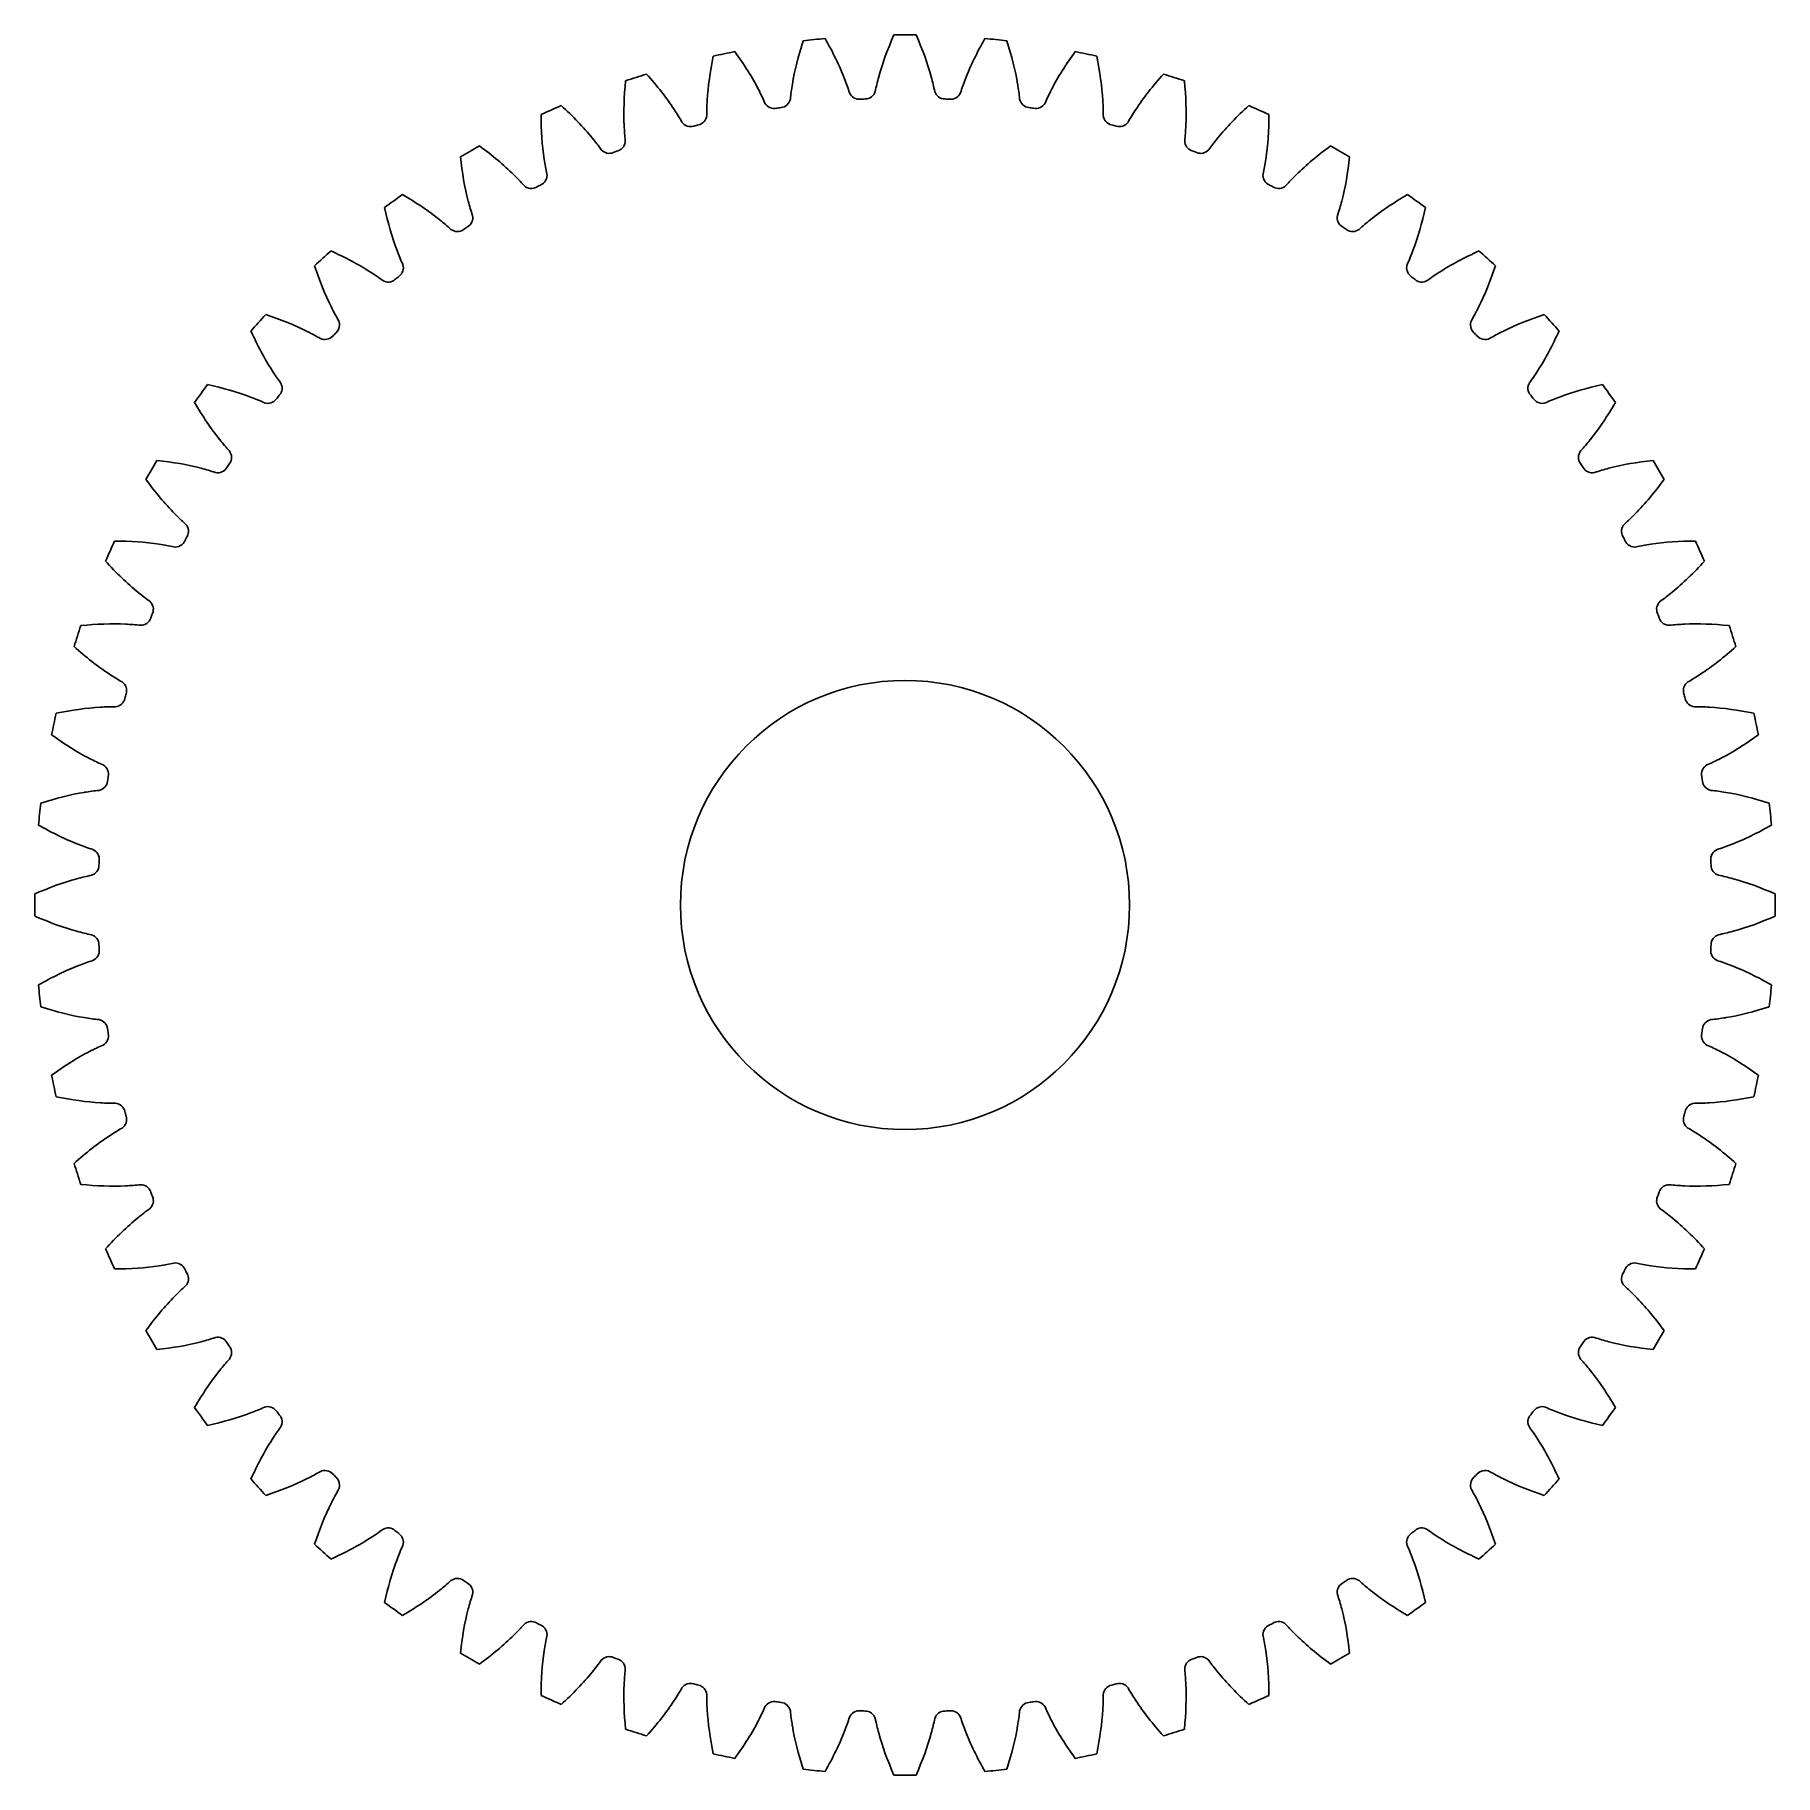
# Model space of a CAD drawing. Header units: millimetres. Extents: x -31 to 31, y -31 to 31.
import ezdxf

# ---------------------------------------------------------------- set-up
doc = ezdxf.new("R2010")
doc.units = ezdxf.units.MM
doc.layers.get('0').update_dxf_attribs({"linetype": 'CONTINUOUS'})

msp = doc.modelspace()

# ---------------------------------------------------------------- linework, layer by layer
msp.add_circle((0, 0), 8)
for centre, radius, start, end in [((0, 0), 31, 89.2741, 90.7259), ((0, 0), 31, 89.2741, 90.7259), ((0, 0), 31, 101.2741, 102.7259), ((0, 0), 31, 101.2741, 102.7259), ((0, 0), 31, 95.2741, 96.7259), ((0, 0), 31, 95.2741, 96.7259), ((0, 0), 31, 83.2741, 84.7259), ((0, 0), 31, 83.2741, 84.7259), ((0, 0), 31, 77.2741, 78.7259), ((0, 0), 31, 77.2741, 78.7259), ((0, 0), 31, 107.2741, 108.7259), ((0, 0), 31, 107.2741, 108.7259), ((0, 0), 31, 71.2741, 72.7259), ((0, 0), 31, 71.2741, 72.7259), ((-4.66, 28.749), 0.375, 208.93821, 282.29596), ((-4.66, 28.749), 0.375, 208.93821, 282.29596), ((-4.452, 28.782), 0.375, 275.70407, 349.06329), ((-4.452, 28.782), 0.375, 275.70407, 349.06329), ((-1.63, 29.079), 0.375, 202.93821, 276.29596), ((-1.63, 29.079), 0.375, 202.93821, 276.29596), ((0, 0), 28.75, 92.83224, 93.16776), ((0, 0), 28.75, 92.83224, 93.16776), ((-1.419, 29.09), 0.375, 269.70407, 343.06329), ((-1.419, 29.09), 0.375, 269.70407, 343.06329), ((1.419, 29.09), 0.375, 196.93821, 270.29596), ((1.419, 29.09), 0.375, 196.93821, 270.29596), ((0, 0), 28.75, 86.83224, 87.16776), ((0, 0), 28.75, 86.83224, 87.16776), ((1.63, 29.079), 0.375, 263.70407, 337.06329), ((1.63, 29.079), 0.375, 263.70407, 337.06329), ((4.452, 28.782), 0.375, 190.93821, 264.29596), ((4.452, 28.782), 0.375, 190.93821, 264.29596), ((4.66, 28.749), 0.375, 257.70407, 331.06329), ((4.66, 28.749), 0.375, 257.70407, 331.06329), ((0, 0), 31, 113.2741, 114.7259), ((0, 0), 31, 113.2741, 114.7259), ((-7.436, 28.159), 0.375, 281.70407, 355.06329), ((-7.436, 28.159), 0.375, 281.70407, 355.06329), ((0, 0), 28.75, 98.83224, 99.16776), ((0, 0), 28.75, 98.83224, 99.16776), ((0, 0), 28.75, 80.83224, 81.16776), ((0, 0), 28.75, 80.83224, 81.16776), ((7.436, 28.159), 0.375, 184.93821, 258.29596), ((7.436, 28.159), 0.375, 184.93821, 258.29596), ((0, 0), 31, 65.2741, 66.7259), ((0, 0), 31, 65.2741, 66.7259), ((-7.64, 28.105), 0.375, 214.93821, 288.29596), ((-7.64, 28.105), 0.375, 214.93821, 288.29596), ((0, 0), 28.75, 104.83224, 105.16776), ((0, 0), 28.75, 104.83224, 105.16776), ((0, 0), 28.75, 74.83224, 75.16776), ((0, 0), 28.75, 74.83224, 75.16776), ((7.64, 28.105), 0.375, 251.70407, 325.06329), ((7.64, 28.105), 0.375, 251.70407, 325.06329), ((0, 0), 31, 119.2741, 120.7259), ((0, 0), 31, 119.2741, 120.7259), ((-10.536, 27.152), 0.375, 220.93821, 294.29596), ((-10.536, 27.152), 0.375, 220.93821, 294.29596), ((0, 0), 28.75, 110.83224, 111.16776), ((0, 0), 28.75, 110.83224, 111.16776), ((-10.338, 27.228), 0.375, -72.29593, 1.06329), ((-10.338, 27.228), 0.375, -72.29593, 1.06329), ((10.338, 27.228), 0.375, 178.93821, 252.29596), ((10.338, 27.228), 0.375, 178.93821, 252.29596), ((0, 0), 28.75, 68.83224, 69.16776), ((0, 0), 28.75, 68.83224, 69.16776), ((10.536, 27.152), 0.375, 245.70407, 319.06329), ((10.536, 27.152), 0.375, 245.70407, 319.06329), ((0, 0), 31, 59.2741, 60.7259), ((0, 0), 31, 59.2741, 60.7259), ((-13.128, 25.998), 0.375, -66.29593, 7.06329), ((-13.128, 25.998), 0.375, -66.29593, 7.06329), ((13.128, 25.998), 0.375, 172.93821, 246.29596), ((13.128, 25.998), 0.375, 172.93821, 246.29596), ((-13.316, 25.902), 0.375, 226.93821, 300.29596), ((-13.316, 25.902), 0.375, 226.93821, 300.29596), ((0, 0), 28.75, 116.83224, 117.16776), ((0, 0), 28.75, 116.83224, 117.16776), ((0, 0), 28.75, 62.83224, 63.16776), ((0, 0), 28.75, 62.83224, 63.16776), ((13.316, 25.902), 0.375, 239.70407, 313.06329), ((13.316, 25.902), 0.375, 239.70407, 313.06329), ((0, 0), 31, 125.2741, 126.7259), ((0, 0), 31, 125.2741, 126.7259), ((0, 0), 31, 53.2741, 54.7259), ((0, 0), 31, 53.2741, 54.7259), ((-15.774, 24.483), 0.375, -60.29593, 13.06329), ((-15.774, 24.483), 0.375, -60.29593, 13.06329), ((15.774, 24.483), 0.375, 166.93821, 240.29596), ((15.774, 24.483), 0.375, 166.93821, 240.29596), ((-15.951, 24.368), 0.375, 232.93821, 306.29596), ((-15.951, 24.368), 0.375, 232.93821, 306.29596), ((0, 0), 28.75, 122.83224, 123.16776), ((0, 0), 28.75, 122.83224, 123.16776), ((0, 0), 28.75, 56.83224, 57.16776), ((0, 0), 28.75, 56.83224, 57.16776), ((15.951, 24.368), 0.375, 233.70407, 307.06329), ((15.951, 24.368), 0.375, 233.70407, 307.06329), ((0, 0), 31, 131.2741, 132.7259), ((0, 0), 31, 131.2741, 132.7259), ((0, 0), 31, 47.2741, 48.7259), ((0, 0), 31, 47.2741, 48.7259), ((0, 0), 28.75, 128.83224, 129.16776), ((0, 0), 28.75, 128.83224, 129.16776), ((-18.246, 22.7), 0.375, -54.29593, 19.06329), ((-18.246, 22.7), 0.375, -54.29593, 19.06329), ((18.246, 22.7), 0.375, 160.93821, 234.29596), ((18.246, 22.7), 0.375, 160.93821, 234.29596), ((0, 0), 28.75, 50.83224, 51.16776), ((0, 0), 28.75, 50.83224, 51.16776), ((-18.411, 22.567), 0.375, 238.93821, 312.29596), ((-18.411, 22.567), 0.375, 238.93821, 312.29596), ((18.411, 22.567), 0.375, 227.70407, 301.06329), ((18.411, 22.567), 0.375, 227.70407, 301.06329), ((0, 0), 31, 137.2741, 138.7259), ((0, 0), 31, 137.2741, 138.7259), ((-20.519, 20.669), 0.375, -48.29593, 25.06329), ((-20.519, 20.669), 0.375, -48.29593, 25.06329), ((20.519, 20.669), 0.375, 154.93821, 228.29596), ((20.519, 20.669), 0.375, 154.93821, 228.29596), ((0, 0), 31, 41.2741, 42.7259), ((0, 0), 31, 41.2741, 42.7259), ((-20.669, 20.519), 0.375, 244.93821, 318.29596), ((-20.669, 20.519), 0.375, 244.93821, 318.29596), ((0, 0), 28.75, 134.83224, 135.16776), ((0, 0), 28.75, 134.83224, 135.16776), ((0, 0), 28.75, 44.83224, 45.16776), ((0, 0), 28.75, 44.83224, 45.16776), ((20.669, 20.519), 0.375, 221.70407, 295.06329), ((20.669, 20.519), 0.375, 221.70407, 295.06329), ((-22.567, 18.411), 0.375, -42.29593, 31.06329), ((-22.567, 18.411), 0.375, -42.29593, 31.06329), ((22.567, 18.411), 0.375, 148.93821, 222.29596), ((22.567, 18.411), 0.375, 148.93821, 222.29596), ((0, 0), 31, 143.2741, 144.7259), ((0, 0), 31, 143.2741, 144.7259), ((-22.7, 18.246), 0.375, 250.93821, 324.29596), ((-22.7, 18.246), 0.375, 250.93821, 324.29596), ((0, 0), 28.75, 140.83224, 141.16776), ((0, 0), 28.75, 140.83224, 141.16776), ((0, 0), 28.75, 38.83224, 39.16776), ((0, 0), 28.75, 38.83224, 39.16776), ((22.7, 18.246), 0.375, 215.70407, 289.06329), ((22.7, 18.246), 0.375, 215.70407, 289.06329), ((0, 0), 31, 35.2741, 36.7259), ((0, 0), 31, 35.2741, 36.7259), ((-24.368, 15.951), 0.375, -36.29593, 37.06329), ((-24.368, 15.951), 0.375, -36.29593, 37.06329), ((24.368, 15.951), 0.375, 142.93821, 216.29596), ((24.368, 15.951), 0.375, 142.93821, 216.29596), ((0, 0), 31, 149.2741, 150.7259), ((0, 0), 31, 149.2741, 150.7259), ((-24.483, 15.774), 0.375, 256.93821, 330.29596), ((-24.483, 15.774), 0.375, 256.93821, 330.29596), ((0, 0), 28.75, 146.83224, 147.16776), ((0, 0), 28.75, 146.83224, 147.16776), ((0, 0), 28.75, 32.83224, 33.16776), ((0, 0), 28.75, 32.83224, 33.16776), ((24.483, 15.774), 0.375, 209.70407, 283.06329), ((24.483, 15.774), 0.375, 209.70407, 283.06329), ((0, 0), 31, 29.2741, 30.7259), ((0, 0), 31, 29.2741, 30.7259), ((0, 0), 28.75, 152.83224, 153.16776), ((0, 0), 28.75, 152.83224, 153.16776), ((-25.902, 13.316), 0.375, -30.29593, 43.06329), ((-25.902, 13.316), 0.375, -30.29593, 43.06329), ((25.902, 13.316), 0.375, 136.93821, 210.29596), ((25.902, 13.316), 0.375, 136.93821, 210.29596), ((0, 0), 28.75, 26.83224, 27.16776), ((0, 0), 28.75, 26.83224, 27.16776), ((0, 0), 31, 155.2741, 156.7259), ((0, 0), 31, 155.2741, 156.7259), ((-25.998, 13.128), 0.375, 262.93821, 336.29596), ((-25.998, 13.128), 0.375, 262.93821, 336.29596), ((25.998, 13.128), 0.375, 203.70407, 277.06329), ((25.998, 13.128), 0.375, 203.70407, 277.06329), ((0, 0), 31, 23.2741, 24.7259), ((0, 0), 31, 23.2741, 24.7259), ((-27.152, 10.536), 0.375, -24.29593, 49.06329), ((-27.152, 10.536), 0.375, -24.29593, 49.06329), ((27.152, 10.536), 0.375, 130.93821, 204.29596), ((27.152, 10.536), 0.375, 130.93821, 204.29596), ((0, 0), 31, 161.2741, 162.7259), ((0, 0), 31, 161.2741, 162.7259), ((-27.228, 10.338), 0.375, 268.93821, 342.29596), ((-27.228, 10.338), 0.375, 268.93821, 342.29596), ((0, 0), 28.75, 158.83224, 159.16776), ((0, 0), 28.75, 158.83224, 159.16776), ((0, 0), 28.75, 20.83224, 21.16776), ((0, 0), 28.75, 20.83224, 21.16776), ((27.228, 10.338), 0.375, 197.70407, 271.06329), ((27.228, 10.338), 0.375, 197.70407, 271.06329), ((0, 0), 31, 17.2741, 18.7259), ((0, 0), 31, 17.2741, 18.7259), ((-28.105, 7.64), 0.375, -18.29593, 55.06329), ((-28.105, 7.64), 0.375, -18.29593, 55.06329), ((0, 0), 28.75, 164.83224, 165.16776), ((0, 0), 28.75, 164.83224, 165.16776), ((28.105, 7.64), 0.375, 124.93821, 198.29596), ((28.105, 7.64), 0.375, 124.93821, 198.29596), ((0, 0), 28.75, 14.83224, 15.16776), ((0, 0), 28.75, 14.83224, 15.16776), ((0, 0), 31, 167.2741, 168.7259), ((0, 0), 31, 167.2741, 168.7259), ((-28.159, 7.436), 0.375, 274.93821, 348.29596), ((-28.159, 7.436), 0.375, 274.93821, 348.29596), ((28.159, 7.436), 0.375, 191.70407, 265.06329), ((28.159, 7.436), 0.375, 191.70407, 265.06329), ((0, 0), 31, 11.2741, 12.7259), ((0, 0), 31, 11.2741, 12.7259), ((-28.749, 4.66), 0.375, -12.29593, 61.06329), ((-28.749, 4.66), 0.375, -12.29593, 61.06329), ((28.749, 4.66), 0.375, 118.93821, 192.29596), ((28.749, 4.66), 0.375, 118.93821, 192.29596), ((-28.782, 4.452), 0.375, 280.93821, 354.29596), ((-28.782, 4.452), 0.375, 280.93821, 354.29596), ((0, 0), 28.75, 170.83224, 171.16776), ((0, 0), 28.75, 170.83224, 171.16776), ((0, 0), 28.75, 8.83224, 9.16776), ((0, 0), 28.75, 8.83224, 9.16776), ((28.782, 4.452), 0.375, 185.70407, 259.06329), ((28.782, 4.452), 0.375, 185.70407, 259.06329), ((0, 0), 31, 173.2741, 174.7259), ((0, 0), 31, 173.2741, 174.7259), ((0, 0), 31, 5.2741, 6.7259), ((0, 0), 31, 5.2741, 6.7259), ((-29.079, 1.63), 0.375, -6.29593, 67.06329), ((-29.079, 1.63), 0.375, -6.29593, 67.06329), ((29.079, 1.63), 0.375, 112.93821, 186.29596), ((29.079, 1.63), 0.375, 112.93821, 186.29596), ((-29.09, 1.419), 0.375, -73.06179, 0.29596), ((-29.09, 1.419), 0.375, -73.06179, 0.29596), ((0, 0), 28.75, 176.83224, 177.16776), ((0, 0), 28.75, 176.83224, 177.16776), ((0, 0), 28.75, 2.83224, 3.16776), ((0, 0), 28.75, 2.83224, 3.16776), ((29.09, 1.419), 0.375, 179.70407, 253.06329), ((29.09, 1.419), 0.375, 179.70407, 253.06329), ((0, 0), 31, 179.2741, 180.7259), ((0, 0), 31, 179.2741, 180.7259), ((0, 0), 31, -0.7259, 0.7259), ((0, 0), 31, -0.7259, 0.7259), ((-29.09, -1.419), 0.375, -0.29593, 73.06329), ((-29.09, -1.419), 0.375, -0.29593, 73.06329), ((29.09, -1.419), 0.375, 106.93821, 180.29596), ((29.09, -1.419), 0.375, 106.93821, 180.29596), ((-29.079, -1.63), 0.375, -67.06179, 6.29596), ((-29.079, -1.63), 0.375, -67.06179, 6.29596), ((0, 0), 28.75, 182.83224, 183.16776), ((0, 0), 28.75, 182.83224, 183.16776), ((29.079, -1.63), 0.375, 173.70407, 247.06329), ((29.079, -1.63), 0.375, 173.70407, 247.06329), ((0, 0), 28.75, 356.83224, 357.16776), ((0, 0), 28.75, 356.83224, 357.16776), ((0, 0), 31, 185.2741, 186.7259), ((0, 0), 31, 185.2741, 186.7259), ((0, 0), 31, 353.2741, 354.7259), ((0, 0), 31, 353.2741, 354.7259), ((-28.782, -4.452), 0.375, 5.70407, 79.06329), ((-28.782, -4.452), 0.375, 5.70407, 79.06329), ((28.782, -4.452), 0.375, 100.93821, 174.29596), ((28.782, -4.452), 0.375, 100.93821, 174.29596), ((-28.749, -4.66), 0.375, -61.06179, 12.29596), ((-28.749, -4.66), 0.375, -61.06179, 12.29596), ((0, 0), 28.75, 188.83224, 189.16776), ((0, 0), 28.75, 188.83224, 189.16776), ((28.749, -4.66), 0.375, 167.70407, 241.06329), ((28.749, -4.66), 0.375, 167.70407, 241.06329), ((0, 0), 28.75, 350.83224, 351.16776), ((0, 0), 28.75, 350.83224, 351.16776), ((0, 0), 31, 191.2741, 192.7259), ((0, 0), 31, 191.2741, 192.7259), ((0, 0), 31, 347.2741, 348.7259), ((0, 0), 31, 347.2741, 348.7259), ((-28.159, -7.436), 0.375, 11.70407, 85.06329), ((-28.159, -7.436), 0.375, 11.70407, 85.06329), ((0, 0), 28.75, 194.83224, 195.16776), ((0, 0), 28.75, 194.83224, 195.16776), ((0, 0), 28.75, 344.83224, 345.16776), ((0, 0), 28.75, 344.83224, 345.16776), ((28.159, -7.436), 0.375, 94.93821, 168.29596), ((28.159, -7.436), 0.375, 94.93821, 168.29596), ((-28.105, -7.64), 0.375, -55.06179, 18.29596), ((-28.105, -7.64), 0.375, -55.06179, 18.29596), ((28.105, -7.64), 0.375, 161.70407, 235.06329), ((28.105, -7.64), 0.375, 161.70407, 235.06329), ((0, 0), 31, 197.2741, 198.7259), ((0, 0), 31, 197.2741, 198.7259), ((0, 0), 31, 341.2741, 342.7259), ((0, 0), 31, 341.2741, 342.7259), ((-27.228, -10.338), 0.375, 17.70407, 91.06329), ((-27.228, -10.338), 0.375, 17.70407, 91.06329), ((-27.152, -10.536), 0.375, -49.06179, 24.29596), ((-27.152, -10.536), 0.375, -49.06179, 24.29596), ((0, 0), 28.75, 200.83224, 201.16776), ((0, 0), 28.75, 200.83224, 201.16776), ((27.152, -10.536), 0.375, 155.70407, 229.06329), ((27.152, -10.536), 0.375, 155.70407, 229.06329), ((0, 0), 28.75, 338.83224, 339.16776), ((0, 0), 28.75, 338.83224, 339.16776), ((27.228, -10.338), 0.375, 88.93821, 162.29596), ((27.228, -10.338), 0.375, 88.93821, 162.29596), ((0, 0), 31, 203.2741, 204.7259), ((0, 0), 31, 203.2741, 204.7259), ((0, 0), 31, 335.2741, 336.7259), ((0, 0), 31, 335.2741, 336.7259), ((-25.998, -13.128), 0.375, 23.70407, 97.06329), ((-25.998, -13.128), 0.375, 23.70407, 97.06329), ((0, 0), 28.75, 206.83224, 207.16776), ((0, 0), 28.75, 206.83224, 207.16776), ((0, 0), 28.75, 332.83224, 333.16776), ((0, 0), 28.75, 332.83224, 333.16776), ((25.998, -13.128), 0.375, 82.93821, 156.29596), ((25.998, -13.128), 0.375, 82.93821, 156.29596), ((-25.902, -13.316), 0.375, -43.06179, 30.29596), ((-25.902, -13.316), 0.375, -43.06179, 30.29596), ((25.902, -13.316), 0.375, 149.70407, 223.06329), ((25.902, -13.316), 0.375, 149.70407, 223.06329), ((0, 0), 31, 209.2741, 210.7259), ((0, 0), 31, 209.2741, 210.7259), ((-24.483, -15.774), 0.375, 29.70407, 103.06329), ((-24.483, -15.774), 0.375, 29.70407, 103.06329), ((24.483, -15.774), 0.375, 76.93821, 150.29596), ((24.483, -15.774), 0.375, 76.93821, 150.29596), ((0, 0), 31, 329.2741, 330.7259), ((0, 0), 31, 329.2741, 330.7259), ((0, 0), 28.75, 212.83224, 213.16776), ((0, 0), 28.75, 212.83224, 213.16776), ((-24.368, -15.951), 0.375, -37.06179, 36.29596), ((-24.368, -15.951), 0.375, -37.06179, 36.29596), ((24.368, -15.951), 0.375, 143.70407, 217.06329), ((24.368, -15.951), 0.375, 143.70407, 217.06329), ((0, 0), 28.75, 326.83224, 327.16776), ((0, 0), 28.75, 326.83224, 327.16776), ((0, 0), 31, 215.2741, 216.7259), ((0, 0), 31, 215.2741, 216.7259), ((-22.7, -18.246), 0.375, 35.70407, 109.06329), ((-22.7, -18.246), 0.375, 35.70407, 109.06329), ((22.7, -18.246), 0.375, 70.93821, 144.29596), ((22.7, -18.246), 0.375, 70.93821, 144.29596), ((0, 0), 31, 323.2741, 324.7259), ((0, 0), 31, 323.2741, 324.7259), ((0, 0), 28.75, 218.83224, 219.16776), ((0, 0), 28.75, 218.83224, 219.16776), ((-22.567, -18.411), 0.375, -31.06179, 42.29596), ((-22.567, -18.411), 0.375, -31.06179, 42.29596), ((22.567, -18.411), 0.375, 137.70407, 211.06329), ((22.567, -18.411), 0.375, 137.70407, 211.06329), ((0, 0), 28.75, 320.83224, 321.16776), ((0, 0), 28.75, 320.83224, 321.16776), ((0, 0), 31, 221.2741, 222.7259), ((0, 0), 31, 221.2741, 222.7259), ((-20.669, -20.519), 0.375, 41.70407, 115.06329), ((-20.669, -20.519), 0.375, 41.70407, 115.06329), ((0, 0), 28.75, 224.83224, 225.16776), ((0, 0), 28.75, 224.83224, 225.16776), ((-20.519, -20.669), 0.375, -25.06179, 48.29596), ((-20.519, -20.669), 0.375, -25.06179, 48.29596), ((20.519, -20.669), 0.375, 131.70407, 205.06329), ((20.519, -20.669), 0.375, 131.70407, 205.06329), ((0, 0), 28.75, 314.83224, 315.16776), ((0, 0), 28.75, 314.83224, 315.16776), ((20.669, -20.519), 0.375, 64.93821, 138.29596), ((20.669, -20.519), 0.375, 64.93821, 138.29596), ((0, 0), 31, 317.2741, 318.7259), ((0, 0), 31, 317.2741, 318.7259), ((-18.411, -22.567), 0.375, 47.70407, 121.06329), ((-18.411, -22.567), 0.375, 47.70407, 121.06329), ((0, 0), 28.75, 230.83224, 231.16776), ((0, 0), 28.75, 230.83224, 231.16776), ((0, 0), 28.75, 308.83224, 309.16776), ((0, 0), 28.75, 308.83224, 309.16776), ((18.411, -22.567), 0.375, 58.93821, 132.29596), ((18.411, -22.567), 0.375, 58.93821, 132.29596), ((0, 0), 31, 227.2741, 228.7259), ((0, 0), 31, 227.2741, 228.7259), ((-18.246, -22.7), 0.375, -19.06179, 54.29596), ((-18.246, -22.7), 0.375, -19.06179, 54.29596), ((18.246, -22.7), 0.375, 125.70407, 199.06329), ((18.246, -22.7), 0.375, 125.70407, 199.06329), ((0, 0), 31, 311.2741, 312.7259), ((0, 0), 31, 311.2741, 312.7259), ((-15.951, -24.368), 0.375, 53.70407, 127.06329), ((-15.951, -24.368), 0.375, 53.70407, 127.06329), ((0, 0), 28.75, 236.83224, 237.16776), ((0, 0), 28.75, 236.83224, 237.16776), ((-15.774, -24.483), 0.375, -13.06179, 60.29596), ((-15.774, -24.483), 0.375, -13.06179, 60.29596), ((15.774, -24.483), 0.375, 119.70407, 193.06329), ((15.774, -24.483), 0.375, 119.70407, 193.06329), ((0, 0), 28.75, 302.83224, 303.16776), ((0, 0), 28.75, 302.83224, 303.16776), ((15.951, -24.368), 0.375, 52.93821, 126.29596), ((15.951, -24.368), 0.375, 52.93821, 126.29596), ((0, 0), 31, 233.2741, 234.7259), ((0, 0), 31, 233.2741, 234.7259), ((0, 0), 31, 305.2741, 306.7259), ((0, 0), 31, 305.2741, 306.7259), ((-13.316, -25.902), 0.375, 59.70407, 133.06329), ((-13.316, -25.902), 0.375, 59.70407, 133.06329), ((0, 0), 28.75, 242.83224, 243.16776), ((0, 0), 28.75, 242.83224, 243.16776), ((-13.128, -25.998), 0.375, -7.06179, 66.29596), ((-13.128, -25.998), 0.375, -7.06179, 66.29596), ((13.128, -25.998), 0.375, 113.70407, 187.06329), ((13.128, -25.998), 0.375, 113.70407, 187.06329), ((0, 0), 28.75, 296.83224, 297.16776), ((0, 0), 28.75, 296.83224, 297.16776), ((13.316, -25.902), 0.375, 46.93821, 120.29596), ((13.316, -25.902), 0.375, 46.93821, 120.29596), ((0, 0), 31, 239.2741, 240.7259), ((0, 0), 31, 239.2741, 240.7259), ((0, 0), 31, 299.2741, 300.7259), ((0, 0), 31, 299.2741, 300.7259), ((-10.536, -27.152), 0.375, 65.70407, 139.06329), ((-10.536, -27.152), 0.375, 65.70407, 139.06329), ((0, 0), 28.75, 248.83224, 249.16776), ((0, 0), 28.75, 248.83224, 249.16776), ((-10.338, -27.228), 0.375, -1.06179, 72.29596), ((-10.338, -27.228), 0.375, -1.06179, 72.29596), ((10.338, -27.228), 0.375, 107.70407, 181.06329), ((10.338, -27.228), 0.375, 107.70407, 181.06329), ((0, 0), 28.75, 290.83224, 291.16776), ((0, 0), 28.75, 290.83224, 291.16776), ((10.536, -27.152), 0.375, 40.93821, 114.29596), ((10.536, -27.152), 0.375, 40.93821, 114.29596), ((-7.64, -28.105), 0.375, 71.70407, 145.06329), ((-7.64, -28.105), 0.375, 71.70407, 145.06329), ((0, 0), 28.75, 254.83224, 255.16776), ((0, 0), 28.75, 254.83224, 255.16776), ((-7.436, -28.159), 0.375, 4.93821, 78.29596), ((-7.436, -28.159), 0.375, 4.93821, 78.29596), ((7.436, -28.159), 0.375, 101.70407, 175.06329), ((7.436, -28.159), 0.375, 101.70407, 175.06329), ((0, 0), 28.75, 284.83224, 285.16776), ((0, 0), 28.75, 284.83224, 285.16776), ((7.64, -28.105), 0.375, 34.93821, 108.29596), ((7.64, -28.105), 0.375, 34.93821, 108.29596), ((0, 0), 31, 245.2741, 246.7259), ((0, 0), 31, 245.2741, 246.7259), ((-4.66, -28.749), 0.375, 77.70407, 151.06329), ((-4.66, -28.749), 0.375, 77.70407, 151.06329), ((0, 0), 28.75, 260.83224, 261.16776), ((0, 0), 28.75, 260.83224, 261.16776), ((-4.452, -28.782), 0.375, 10.93821, 84.29596), ((-4.452, -28.782), 0.375, 10.93821, 84.29596), ((4.452, -28.782), 0.375, 95.70407, 169.06329), ((4.452, -28.782), 0.375, 95.70407, 169.06329), ((0, 0), 28.75, 278.83224, 279.16776), ((0, 0), 28.75, 278.83224, 279.16776), ((4.66, -28.749), 0.375, 28.93821, 102.29596), ((4.66, -28.749), 0.375, 28.93821, 102.29596), ((0, 0), 31, 293.2741, 294.7259), ((0, 0), 31, 293.2741, 294.7259), ((-1.63, -29.079), 0.375, 83.70407, 157.06329), ((-1.63, -29.079), 0.375, 83.70407, 157.06329), ((0, 0), 28.75, 266.83224, 267.16776), ((0, 0), 28.75, 266.83224, 267.16776), ((-1.419, -29.09), 0.375, 16.93821, 90.29596), ((-1.419, -29.09), 0.375, 16.93821, 90.29596), ((1.419, -29.09), 0.375, 89.70407, 163.06329), ((1.419, -29.09), 0.375, 89.70407, 163.06329), ((0, 0), 28.75, 272.83224, 273.16776), ((0, 0), 28.75, 272.83224, 273.16776), ((1.63, -29.079), 0.375, 22.93821, 96.29596), ((1.63, -29.079), 0.375, 22.93821, 96.29596), ((0, 0), 31, 251.2741, 252.7259), ((0, 0), 31, 251.2741, 252.7259), ((0, 0), 31, 287.2741, 288.7259), ((0, 0), 31, 287.2741, 288.7259), ((0, 0), 31, 257.2741, 258.7259), ((0, 0), 31, 257.2741, 258.7259), ((0, 0), 31, 281.2741, 282.7259), ((0, 0), 31, 281.2741, 282.7259), ((0, 0), 31, 263.2741, 264.7259), ((0, 0), 31, 263.2741, 264.7259), ((0, 0), 31, 269.2741, 270.7259), ((0, 0), 31, 269.2741, 270.7259), ((0, 0), 31, 275.2741, 276.7259), ((0, 0), 31, 275.2741, 276.7259)]:
    msp.add_arc(centre, radius, start, end)
for centre, major_axis, ratio, start_param, end_param in [((-9.594, 30.351), (4.656, -4.554), 0.416598, 0.90173, 1.178439), ((-9.594, 30.351), (4.656, -4.554), 0.416598, 0.90173, 1.178439), ((-0.254, 31.83), (-3.021, -5.77), 0.416598, 5.104747, 5.381455), ((-0.254, 31.83), (-3.021, -5.77), 0.416598, 5.104747, 5.381455), ((-6.369, 31.188), (4.155, -5.016), 0.416598, 0.90173, 1.178439), ((-6.369, 31.188), (4.155, -5.016), 0.416598, 0.90173, 1.178439), ((3.074, 31.682), (-3.608, -5.423), 0.416598, 5.104747, 5.381455), ((3.074, 31.682), (-3.608, -5.423), 0.416598, 5.104747, 5.381455), ((-3.074, 31.682), (3.608, -5.423), 0.416598, 0.90173, 1.178439), ((-3.074, 31.682), (3.608, -5.423), 0.416598, 0.90173, 1.178439), ((6.369, 31.188), (-4.155, -5.016), 0.416598, 5.104747, 5.381455), ((6.369, 31.188), (-4.155, -5.016), 0.416598, 5.104747, 5.381455), ((0.254, 31.83), (3.021, -5.77), 0.416598, 0.90173, 1.178439), ((0.254, 31.83), (3.021, -5.77), 0.416598, 0.90173, 1.178439), ((9.594, 30.351), (4.656, 4.554), 0.416598, 1.963154, 2.239862), ((9.594, 30.351), (4.656, 4.554), 0.416598, 1.963154, 2.239862), ((-3.58, 31.629), (-2.401, -6.054), 0.416598, 5.104747, 5.381455), ((-3.58, 31.629), (-2.401, -6.054), 0.416598, 5.104747, 5.381455), ((3.58, 31.629), (2.401, -6.054), 0.416598, 0.90173, 1.178439), ((3.58, 31.629), (2.401, -6.054), 0.416598, 0.90173, 1.178439), ((-6.867, 31.082), (-1.755, -6.272), 0.416598, 5.104747, 5.381455), ((-6.867, 31.082), (-1.755, -6.272), 0.416598, 5.104747, 5.381455), ((-12.714, 29.182), (5.107, -4.042), 0.416598, 0.90173, 1.178439), ((-12.714, 29.182), (5.107, -4.042), 0.416598, 0.90173, 1.178439), ((-2.716, 30.208), (-0.974, -3.221), 0.309904, 5.110291, 5.286998), ((-2.716, 30.208), (-0.974, -3.221), 0.309904, 5.110291, 5.286998), ((-3.634, 30.118), (1.631, -2.958), 0.310598, 0.995241, 1.17136), ((-3.634, 30.118), (1.631, -2.958), 0.310598, 0.995241, 1.17136), ((0.456, 30.327), (-1.305, -3.102), 0.309904, 5.110291, 5.286998), ((0.456, 30.327), (-1.305, -3.102), 0.309904, 5.110291, 5.286998), ((-0.466, 30.333), (1.313, -3.112), 0.310598, 0.995241, 1.17136), ((-0.466, 30.333), (1.313, -3.112), 0.310598, 0.995241, 1.17136), ((3.624, 30.113), (-1.622, -2.948), 0.309904, 5.110291, 5.286998), ((3.624, 30.113), (-1.622, -2.948), 0.309904, 5.110291, 5.286998), ((2.708, 30.215), (0.98, -3.233), 0.310598, 0.995241, 1.17136), ((2.708, 30.215), (0.98, -3.233), 0.310598, 0.995241, 1.17136), ((12.714, 29.182), (5.107, 4.042), 0.416598, 1.963154, 2.239862), ((12.714, 29.182), (5.107, 4.042), 0.416598, 1.963154, 2.239862), ((6.867, 31.082), (1.755, -6.272), 0.416598, 0.90173, 1.178439), ((6.867, 31.082), (1.755, -6.272), 0.416598, 0.90173, 1.178439), ((-5.859, 29.759), (-0.632, -3.305), 0.309904, 5.110291, 5.286998), ((-5.859, 29.759), (-0.632, -3.305), 0.309904, 5.110291, 5.286998), ((-6.762, 29.573), (1.931, -2.771), 0.310598, 0.995241, 1.17136), ((-6.762, 29.573), (1.931, -2.771), 0.310598, 0.995241, 1.17136), ((6.751, 29.569), (-1.921, -2.762), 0.309904, 5.110291, 5.286998), ((6.751, 29.569), (-1.921, -2.762), 0.309904, 5.110291, 5.286998), ((5.851, 29.767), (0.637, -3.317), 0.310598, 0.995241, 1.17136), ((5.851, 29.767), (0.637, -3.317), 0.310598, 0.995241, 1.17136), ((-10.078, 30.194), (-1.09, -6.421), 0.416598, 5.104747, 5.381455), ((-10.078, 30.194), (-1.09, -6.421), 0.416598, 5.104747, 5.381455), ((-15.695, 27.693), (5.501, -3.486), 0.416598, 0.90173, 1.178439), ((-15.695, 27.693), (5.501, -3.486), 0.416598, 0.90173, 1.178439), ((-9.816, 28.704), (2.21, -2.554), 0.310598, 0.995241, 1.17136), ((-9.816, 28.704), (2.21, -2.554), 0.310598, 0.995241, 1.17136), ((9.805, 28.702), (-2.2, -2.546), 0.309904, 5.110291, 5.286998), ((9.805, 28.702), (-2.2, -2.546), 0.309904, 5.110291, 5.286998), ((15.695, 27.693), (5.501, 3.486), 0.416598, 1.963154, 2.239862), ((15.695, 27.693), (5.501, 3.486), 0.416598, 1.963154, 2.239862), ((10.078, 30.194), (1.09, -6.421), 0.416598, 0.90173, 1.178439), ((10.078, 30.194), (1.09, -6.421), 0.416598, 0.90173, 1.178439), ((-12.763, 27.521), (2.465, -2.309), 0.310598, 0.995241, 1.17136), ((-12.763, 27.521), (2.465, -2.309), 0.310598, 0.995241, 1.17136), ((-8.938, 28.984), (-0.283, -3.353), 0.309904, 5.110291, 5.286998), ((-8.938, 28.984), (-0.283, -3.353), 0.309904, 5.110291, 5.286998), ((8.931, 28.992), (0.287, -3.366), 0.310598, 0.995241, 1.17136), ((8.931, 28.992), (0.287, -3.366), 0.310598, 0.995241, 1.17136), ((12.752, 27.519), (2.454, 2.303), 0.309904, 1.968699, 2.145405), ((12.752, 27.519), (2.454, 2.303), 0.309904, 1.968699, 2.145405), ((-18.504, 25.901), (5.836, -2.892), 0.416598, 0.90173, 1.178439), ((-18.504, 25.901), (5.836, -2.892), 0.416598, 0.90173, 1.178439), ((18.504, 25.901), (5.836, 2.892), 0.416598, 1.963154, 2.239862), ((18.504, 25.901), (5.836, 2.892), 0.416598, 1.963154, 2.239862), ((-13.179, 28.975), (-0.413, -6.5), 0.416598, 5.104747, 5.381455), ((-13.179, 28.975), (-0.413, -6.5), 0.416598, 5.104747, 5.381455), ((-11.918, 27.89), (0.069, -3.364), 0.309904, 5.110291, 5.286998), ((-11.918, 27.89), (0.069, -3.364), 0.309904, 5.110291, 5.286998), ((11.912, 27.9), (-0.067, -3.377), 0.310598, 0.995241, 1.17136), ((11.912, 27.9), (-0.067, -3.377), 0.310598, 0.995241, 1.17136), ((13.179, 28.975), (0.413, -6.5), 0.416598, 0.90173, 1.178439), ((13.179, 28.975), (0.413, -6.5), 0.416598, 0.90173, 1.178439), ((-15.569, 26.036), (2.693, -2.039), 0.310598, 0.995241, 1.17136), ((-15.569, 26.036), (2.693, -2.039), 0.310598, 0.995241, 1.17136), ((15.558, 26.036), (2.681, 2.033), 0.309904, 1.968699, 2.145405), ((15.558, 26.036), (2.681, 2.033), 0.309904, 1.968699, 2.145405), ((-16.135, 27.439), (0.269, -6.508), 0.416598, 5.104747, 5.381455), ((-16.135, 27.439), (0.269, -6.508), 0.416598, 5.104747, 5.381455), ((-21.11, 23.825), (6.106, -2.266), 0.416598, 0.90173, 1.178439), ((-21.11, 23.825), (6.106, -2.266), 0.416598, 0.90173, 1.178439), ((-14.768, 26.492), (0.421, -3.338), 0.309904, 5.110291, 5.286998), ((-14.768, 26.492), (0.421, -3.338), 0.309904, 5.110291, 5.286998), ((14.763, 26.502), (-0.419, -3.352), 0.310598, 0.995241, 1.17136), ((14.763, 26.502), (-0.419, -3.352), 0.310598, 0.995241, 1.17136), ((21.11, 23.825), (6.106, 2.266), 0.416598, 1.963154, 2.239862), ((21.11, 23.825), (6.106, 2.266), 0.416598, 1.963154, 2.239862), ((16.135, 27.439), (-0.269, -6.508), 0.416598, 0.90173, 1.178439), ((16.135, 27.439), (-0.269, -6.508), 0.416598, 0.90173, 1.178439), ((-18.206, 24.266), (2.891, -1.746), 0.310598, 0.995241, 1.17136), ((-18.206, 24.266), (2.891, -1.746), 0.310598, 0.995241, 1.17136), ((18.195, 24.267), (2.879, 1.742), 0.309904, 1.968699, 2.145405), ((18.195, 24.267), (2.879, 1.742), 0.309904, 1.968699, 2.145405), ((-23.484, 21.488), (6.31, -1.616), 0.416598, 0.90173, 1.178439), ((-23.484, 21.488), (6.31, -1.616), 0.416598, 0.90173, 1.178439), ((-17.457, 24.803), (0.767, -3.276), 0.309904, 5.110291, 5.286998), ((-17.457, 24.803), (0.767, -3.276), 0.309904, 5.110291, 5.286998), ((17.453, 24.813), (-0.767, -3.29), 0.310598, 0.995241, 1.17136), ((17.453, 24.813), (-0.767, -3.29), 0.310598, 0.995241, 1.17136), ((23.484, 21.488), (6.31, 1.616), 0.416598, 1.963154, 2.239862), ((23.484, 21.488), (6.31, 1.616), 0.416598, 1.963154, 2.239862), ((-18.915, 25.602), (0.947, -6.444), 0.416598, 5.104747, 5.381455), ((-18.915, 25.602), (0.947, -6.444), 0.416598, 5.104747, 5.381455), ((-20.642, 22.23), (3.058, -1.435), 0.310598, 0.995241, 1.17136), ((-20.642, 22.23), (3.058, -1.435), 0.310598, 0.995241, 1.17136), ((20.632, 22.232), (3.045, 1.432), 0.309904, 1.968699, 2.145405), ((20.632, 22.232), (3.045, 1.432), 0.309904, 1.968699, 2.145405), ((18.915, 25.602), (-0.947, -6.444), 0.416598, 0.90173, 1.178439), ((18.915, 25.602), (-0.947, -6.444), 0.416598, 0.90173, 1.178439), ((-19.954, 22.842), (1.106, -3.178), 0.309904, 5.110291, 5.286998), ((-19.954, 22.842), (1.106, -3.178), 0.309904, 5.110291, 5.286998), ((19.951, 22.853), (-1.107, -3.191), 0.310598, 0.995241, 1.17136), ((19.951, 22.853), (-1.107, -3.191), 0.310598, 0.995241, 1.17136), ((-25.602, 18.915), (6.444, -0.947), 0.416598, 0.90173, 1.178439), ((-25.602, 18.915), (6.444, -0.947), 0.416598, 0.90173, 1.178439), ((25.602, 18.915), (6.444, 0.947), 0.416598, 1.963154, 2.239862), ((25.602, 18.915), (6.444, 0.947), 0.416598, 1.963154, 2.239862), ((-21.488, 23.484), (1.616, -6.31), 0.416598, 5.104747, 5.381455), ((-21.488, 23.484), (1.616, -6.31), 0.416598, 5.104747, 5.381455), ((-22.853, 19.951), (3.191, -1.107), 0.310598, 0.995241, 1.17136), ((-22.853, 19.951), (3.191, -1.107), 0.310598, 0.995241, 1.17136), ((22.842, 19.954), (3.178, 1.106), 0.309904, 1.968699, 2.145405), ((22.842, 19.954), (3.178, 1.106), 0.309904, 1.968699, 2.145405), ((21.488, 23.484), (-1.616, -6.31), 0.416598, 0.90173, 1.178439), ((21.488, 23.484), (-1.616, -6.31), 0.416598, 0.90173, 1.178439), ((-22.232, 20.632), (1.432, -3.045), 0.309904, 5.110291, 5.286998), ((-22.232, 20.632), (1.432, -3.045), 0.309904, 5.110291, 5.286998), ((22.23, 20.642), (-1.435, -3.058), 0.310598, 0.995241, 1.17136), ((22.23, 20.642), (-1.435, -3.058), 0.310598, 0.995241, 1.17136), ((-27.439, 16.135), (6.508, -0.269), 0.416598, 0.90173, 1.178439), ((-27.439, 16.135), (6.508, -0.269), 0.416598, 0.90173, 1.178439), ((-24.813, 17.453), (3.29, -0.767), 0.310598, 0.995241, 1.17136), ((-24.813, 17.453), (3.29, -0.767), 0.310598, 0.995241, 1.17136), ((24.803, 17.457), (3.276, 0.767), 0.309904, 1.968699, 2.145405), ((24.803, 17.457), (3.276, 0.767), 0.309904, 1.968699, 2.145405), ((27.439, 16.135), (6.508, 0.269), 0.416598, 1.963154, 2.239862), ((27.439, 16.135), (6.508, 0.269), 0.416598, 1.963154, 2.239862), ((-23.825, 21.11), (2.266, -6.106), 0.416598, 5.104747, 5.381455), ((-23.825, 21.11), (2.266, -6.106), 0.416598, 5.104747, 5.381455), ((23.825, 21.11), (-2.266, -6.106), 0.416598, 0.90173, 1.178439), ((23.825, 21.11), (-2.266, -6.106), 0.416598, 0.90173, 1.178439), ((-24.267, 18.195), (1.742, -2.879), 0.309904, 5.110291, 5.286998), ((-24.267, 18.195), (1.742, -2.879), 0.309904, 5.110291, 5.286998), ((24.266, 18.206), (-1.746, -2.891), 0.310598, 0.995241, 1.17136), ((24.266, 18.206), (-1.746, -2.891), 0.310598, 0.995241, 1.17136), ((-28.975, 13.179), (6.5, 0.413), 0.416598, 0.90173, 1.178439), ((-28.975, 13.179), (6.5, 0.413), 0.416598, 0.90173, 1.178439), ((-26.502, 14.763), (3.352, -0.419), 0.310598, 0.995241, 1.17136), ((-26.502, 14.763), (3.352, -0.419), 0.310598, 0.995241, 1.17136), ((26.492, 14.768), (3.338, 0.421), 0.309904, 1.968699, 2.145405), ((26.492, 14.768), (3.338, 0.421), 0.309904, 1.968699, 2.145405), ((28.975, 13.179), (6.5, -0.413), 0.416598, 1.963154, 2.239862), ((28.975, 13.179), (6.5, -0.413), 0.416598, 1.963154, 2.239862), ((-25.901, 18.504), (2.892, -5.836), 0.416598, 5.104747, 5.381455), ((-25.901, 18.504), (2.892, -5.836), 0.416598, 5.104747, 5.381455), ((25.901, 18.504), (-2.892, -5.836), 0.416598, 0.90173, 1.178439), ((25.901, 18.504), (-2.892, -5.836), 0.416598, 0.90173, 1.178439), ((-26.036, 15.558), (2.033, -2.681), 0.309904, 5.110291, 5.286998), ((-26.036, 15.558), (2.033, -2.681), 0.309904, 5.110291, 5.286998), ((26.036, 15.569), (-2.039, -2.693), 0.310598, 0.995241, 1.17136), ((26.036, 15.569), (-2.039, -2.693), 0.310598, 0.995241, 1.17136), ((-30.194, 10.078), (6.421, 1.09), 0.416598, 0.90173, 1.178439), ((-30.194, 10.078), (6.421, 1.09), 0.416598, 0.90173, 1.178439), ((-27.9, 11.912), (3.377, -0.067), 0.310598, 0.995241, 1.17136), ((-27.9, 11.912), (3.377, -0.067), 0.310598, 0.995241, 1.17136), ((27.89, 11.918), (3.364, 0.069), 0.309904, 1.968699, 2.145405), ((27.89, 11.918), (3.364, 0.069), 0.309904, 1.968699, 2.145405), ((30.194, 10.078), (6.421, -1.09), 0.416598, 1.963154, 2.239862), ((30.194, 10.078), (6.421, -1.09), 0.416598, 1.963154, 2.239862), ((-27.693, 15.695), (3.486, -5.501), 0.416598, 5.104747, 5.381455), ((-27.693, 15.695), (3.486, -5.501), 0.416598, 5.104747, 5.381455), ((27.693, 15.695), (-3.486, -5.501), 0.416598, 0.90173, 1.178439), ((27.693, 15.695), (-3.486, -5.501), 0.416598, 0.90173, 1.178439), ((-27.519, 12.752), (2.303, -2.454), 0.309904, 5.110291, 5.286998), ((-27.519, 12.752), (2.303, -2.454), 0.309904, 5.110291, 5.286998), ((27.521, 12.763), (-2.309, -2.465), 0.310598, 0.995241, 1.17136), ((27.521, 12.763), (-2.309, -2.465), 0.310598, 0.995241, 1.17136), ((-31.082, 6.867), (6.272, 1.755), 0.416598, 0.90173, 1.178439), ((-31.082, 6.867), (6.272, 1.755), 0.416598, 0.90173, 1.178439), ((-28.992, 8.931), (3.366, 0.287), 0.310598, 0.995241, 1.17136), ((-28.992, 8.931), (3.366, 0.287), 0.310598, 0.995241, 1.17136), ((28.984, 8.938), (3.353, -0.283), 0.309904, 1.968699, 2.145405), ((28.984, 8.938), (3.353, -0.283), 0.309904, 1.968699, 2.145405), ((31.082, 6.867), (6.272, -1.755), 0.416598, 1.963154, 2.239862), ((31.082, 6.867), (6.272, -1.755), 0.416598, 1.963154, 2.239862), ((-29.182, 12.714), (4.042, -5.107), 0.416598, 5.104747, 5.381455), ((-29.182, 12.714), (4.042, -5.107), 0.416598, 5.104747, 5.381455), ((29.182, 12.714), (-4.042, -5.107), 0.416598, 0.90173, 1.178439), ((29.182, 12.714), (-4.042, -5.107), 0.416598, 0.90173, 1.178439), ((-28.702, 9.805), (2.546, -2.2), 0.309904, 5.110291, 5.286998), ((-28.702, 9.805), (2.546, -2.2), 0.309904, 5.110291, 5.286998), ((28.704, 9.816), (2.554, 2.21), 0.310598, 4.136833, 4.312952), ((28.704, 9.816), (2.554, 2.21), 0.310598, 4.136833, 4.312952), ((-31.629, 3.58), (6.054, 2.401), 0.416598, 0.90173, 1.178439), ((-31.629, 3.58), (6.054, 2.401), 0.416598, 0.90173, 1.178439), ((-29.767, 5.851), (3.317, 0.637), 0.310598, 0.995241, 1.17136), ((-29.767, 5.851), (3.317, 0.637), 0.310598, 0.995241, 1.17136), ((29.759, 5.859), (3.305, -0.632), 0.309904, 1.968699, 2.145405), ((29.759, 5.859), (3.305, -0.632), 0.309904, 1.968699, 2.145405), ((31.629, 3.58), (6.054, -2.401), 0.416598, 1.963154, 2.239862), ((31.629, 3.58), (6.054, -2.401), 0.416598, 1.963154, 2.239862), ((-30.351, 9.594), (4.554, -4.656), 0.416598, 5.104747, 5.381455), ((-30.351, 9.594), (4.554, -4.656), 0.416598, 5.104747, 5.381455), ((30.351, 9.594), (-4.554, -4.656), 0.416598, 0.90173, 1.178439), ((30.351, 9.594), (-4.554, -4.656), 0.416598, 0.90173, 1.178439), ((-29.569, 6.751), (2.762, -1.921), 0.309904, 5.110291, 5.286998), ((-29.569, 6.751), (2.762, -1.921), 0.309904, 5.110291, 5.286998), ((29.573, 6.762), (2.771, 1.931), 0.310598, 4.136833, 4.312952), ((29.573, 6.762), (2.771, 1.931), 0.310598, 4.136833, 4.312952), ((-31.83, 0.254), (5.77, 3.021), 0.416598, 0.90173, 1.178439), ((-31.83, 0.254), (5.77, 3.021), 0.416598, 0.90173, 1.178439), ((-30.215, 2.708), (3.233, 0.98), 0.310598, 0.995241, 1.17136), ((-30.215, 2.708), (3.233, 0.98), 0.310598, 0.995241, 1.17136), ((30.208, 2.716), (3.221, -0.974), 0.309904, 1.968699, 2.145405), ((30.208, 2.716), (3.221, -0.974), 0.309904, 1.968699, 2.145405), ((31.83, 0.254), (5.77, -3.021), 0.416598, 1.963154, 2.239862), ((31.83, 0.254), (5.77, -3.021), 0.416598, 1.963154, 2.239862), ((-31.188, 6.369), (5.016, -4.155), 0.416598, 5.104747, 5.381455), ((-31.188, 6.369), (5.016, -4.155), 0.416598, 5.104747, 5.381455), ((31.188, 6.369), (5.016, 4.155), 0.416598, 4.043322, 4.320031), ((31.188, 6.369), (5.016, 4.155), 0.416598, 4.043322, 4.320031), ((-30.113, 3.624), (2.948, -1.622), 0.309904, 5.110291, 5.286998), ((-30.113, 3.624), (2.948, -1.622), 0.309904, 5.110291, 5.286998), ((30.118, 3.634), (2.958, 1.631), 0.310598, 4.136833, 4.312952), ((30.118, 3.634), (2.958, 1.631), 0.310598, 4.136833, 4.312952), ((-31.682, -3.074), (5.423, 3.608), 0.416598, 0.90173, 1.178439), ((-31.682, -3.074), (5.423, 3.608), 0.416598, 0.90173, 1.178439), ((-30.333, -0.466), (3.112, 1.313), 0.310598, 0.995241, 1.17136), ((-30.333, -0.466), (3.112, 1.313), 0.310598, 0.995241, 1.17136), ((30.327, -0.456), (3.102, -1.305), 0.309904, 1.968699, 2.145405), ((30.327, -0.456), (3.102, -1.305), 0.309904, 1.968699, 2.145405), ((31.682, -3.074), (5.423, -3.608), 0.416598, 1.963154, 2.239862), ((31.682, -3.074), (5.423, -3.608), 0.416598, 1.963154, 2.239862), ((-31.682, 3.074), (5.423, -3.608), 0.416598, 5.104747, 5.381455), ((-31.682, 3.074), (5.423, -3.608), 0.416598, 5.104747, 5.381455), ((31.682, 3.074), (5.423, 3.608), 0.416598, 4.043322, 4.320031), ((31.682, 3.074), (5.423, 3.608), 0.416598, 4.043322, 4.320031), ((-30.327, 0.456), (3.102, -1.305), 0.309904, 5.110291, 5.286998), ((-30.327, 0.456), (3.102, -1.305), 0.309904, 5.110291, 5.286998), ((30.333, 0.466), (3.112, 1.313), 0.310598, 4.136833, 4.312952), ((30.333, 0.466), (3.112, 1.313), 0.310598, 4.136833, 4.312952), ((-31.188, -6.369), (5.016, 4.155), 0.416598, 0.90173, 1.178439), ((-31.188, -6.369), (5.016, 4.155), 0.416598, 0.90173, 1.178439), ((-30.118, -3.634), (2.958, 1.631), 0.310598, 0.995241, 1.17136), ((-30.118, -3.634), (2.958, 1.631), 0.310598, 0.995241, 1.17136), ((30.113, -3.624), (2.948, -1.622), 0.309904, 1.968699, 2.145405), ((30.113, -3.624), (2.948, -1.622), 0.309904, 1.968699, 2.145405), ((31.188, -6.369), (5.016, -4.155), 0.416598, 1.963154, 2.239862), ((31.188, -6.369), (5.016, -4.155), 0.416598, 1.963154, 2.239862), ((-31.83, -0.254), (5.77, -3.021), 0.416598, 5.104747, 5.381455), ((-31.83, -0.254), (5.77, -3.021), 0.416598, 5.104747, 5.381455), ((31.83, -0.254), (5.77, 3.021), 0.416598, 4.043322, 4.320031), ((31.83, -0.254), (5.77, 3.021), 0.416598, 4.043322, 4.320031), ((-30.208, -2.716), (3.221, -0.974), 0.309904, 5.110291, 5.286998), ((-30.208, -2.716), (3.221, -0.974), 0.309904, 5.110291, 5.286998), ((30.215, -2.708), (3.233, 0.98), 0.310598, 4.136833, 4.312952), ((30.215, -2.708), (3.233, 0.98), 0.310598, 4.136833, 4.312952), ((-30.351, -9.594), (-4.554, -4.656), 0.416598, 4.043322, 4.320031), ((-30.351, -9.594), (-4.554, -4.656), 0.416598, 4.043322, 4.320031), ((-29.573, -6.762), (2.771, 1.931), 0.310598, 0.995241, 1.17136), ((-29.573, -6.762), (2.771, 1.931), 0.310598, 0.995241, 1.17136), ((29.569, -6.751), (2.762, -1.921), 0.309904, 1.968699, 2.145405), ((29.569, -6.751), (2.762, -1.921), 0.309904, 1.968699, 2.145405), ((30.351, -9.594), (4.554, -4.656), 0.416598, 1.963154, 2.239862), ((30.351, -9.594), (4.554, -4.656), 0.416598, 1.963154, 2.239862), ((-31.629, -3.58), (6.054, -2.401), 0.416598, 5.104747, 5.381455), ((-31.629, -3.58), (6.054, -2.401), 0.416598, 5.104747, 5.381455), ((-29.759, -5.859), (3.305, -0.632), 0.309904, 5.110291, 5.286998), ((-29.759, -5.859), (3.305, -0.632), 0.309904, 5.110291, 5.286998), ((29.767, -5.851), (3.317, 0.637), 0.310598, 4.136833, 4.312952), ((29.767, -5.851), (3.317, 0.637), 0.310598, 4.136833, 4.312952), ((31.629, -3.58), (6.054, 2.401), 0.416598, 4.043322, 4.320031), ((31.629, -3.58), (6.054, 2.401), 0.416598, 4.043322, 4.320031), ((-28.704, -9.816), (2.554, 2.21), 0.310598, 0.995241, 1.17136), ((-28.704, -9.816), (2.554, 2.21), 0.310598, 0.995241, 1.17136), ((28.702, -9.805), (2.546, -2.2), 0.309904, 1.968699, 2.145405), ((28.702, -9.805), (2.546, -2.2), 0.309904, 1.968699, 2.145405), ((-29.182, -12.714), (-4.042, -5.107), 0.416598, 4.043322, 4.320031), ((-29.182, -12.714), (-4.042, -5.107), 0.416598, 4.043322, 4.320031), ((29.182, -12.714), (4.042, -5.107), 0.416598, 1.963154, 2.239862), ((29.182, -12.714), (4.042, -5.107), 0.416598, 1.963154, 2.239862), ((-31.082, -6.867), (6.272, -1.755), 0.416598, 5.104747, 5.381455), ((-31.082, -6.867), (6.272, -1.755), 0.416598, 5.104747, 5.381455), ((-28.984, -8.938), (3.353, -0.283), 0.309904, 5.110291, 5.286998), ((-28.984, -8.938), (3.353, -0.283), 0.309904, 5.110291, 5.286998), ((28.992, -8.931), (3.366, 0.287), 0.310598, 4.136833, 4.312952), ((28.992, -8.931), (3.366, 0.287), 0.310598, 4.136833, 4.312952), ((31.082, -6.867), (6.272, 1.755), 0.416598, 4.043322, 4.320031), ((31.082, -6.867), (6.272, 1.755), 0.416598, 4.043322, 4.320031), ((-27.693, -15.695), (-3.486, -5.501), 0.416598, 4.043322, 4.320031), ((-27.693, -15.695), (-3.486, -5.501), 0.416598, 4.043322, 4.320031), ((-27.521, -12.763), (-2.309, -2.465), 0.310598, 4.136833, 4.312952), ((-27.521, -12.763), (-2.309, -2.465), 0.310598, 4.136833, 4.312952), ((27.519, -12.752), (2.303, -2.454), 0.309904, 1.968699, 2.145405), ((27.519, -12.752), (2.303, -2.454), 0.309904, 1.968699, 2.145405), ((27.693, -15.695), (3.486, -5.501), 0.416598, 1.963154, 2.239862), ((27.693, -15.695), (3.486, -5.501), 0.416598, 1.963154, 2.239862), ((-30.194, -10.078), (6.421, -1.09), 0.416598, 5.104747, 5.381455), ((-30.194, -10.078), (6.421, -1.09), 0.416598, 5.104747, 5.381455), ((-27.89, -11.918), (3.364, 0.069), 0.309904, 5.110291, 5.286998), ((-27.89, -11.918), (3.364, 0.069), 0.309904, 5.110291, 5.286998), ((27.9, -11.912), (3.377, -0.067), 0.310598, 4.136833, 4.312952), ((27.9, -11.912), (3.377, -0.067), 0.310598, 4.136833, 4.312952), ((30.194, -10.078), (6.421, 1.09), 0.416598, 4.043322, 4.320031), ((30.194, -10.078), (6.421, 1.09), 0.416598, 4.043322, 4.320031), ((-26.036, -15.569), (-2.039, -2.693), 0.310598, 4.136833, 4.312952), ((-26.036, -15.569), (-2.039, -2.693), 0.310598, 4.136833, 4.312952), ((26.036, -15.558), (2.033, -2.681), 0.309904, 1.968699, 2.145405), ((26.036, -15.558), (2.033, -2.681), 0.309904, 1.968699, 2.145405), ((-25.901, -18.504), (-2.892, -5.836), 0.416598, 4.043322, 4.320031), ((-25.901, -18.504), (-2.892, -5.836), 0.416598, 4.043322, 4.320031), ((25.901, -18.504), (2.892, -5.836), 0.416598, 1.963154, 2.239862), ((25.901, -18.504), (2.892, -5.836), 0.416598, 1.963154, 2.239862), ((-26.492, -14.768), (3.338, 0.421), 0.309904, 5.110291, 5.286998), ((-26.492, -14.768), (3.338, 0.421), 0.309904, 5.110291, 5.286998), ((26.502, -14.763), (3.352, -0.419), 0.310598, 4.136833, 4.312952), ((26.502, -14.763), (3.352, -0.419), 0.310598, 4.136833, 4.312952), ((-28.975, -13.179), (6.5, -0.413), 0.416598, 5.104747, 5.381455), ((-28.975, -13.179), (6.5, -0.413), 0.416598, 5.104747, 5.381455), ((28.975, -13.179), (6.5, 0.413), 0.416598, 4.043322, 4.320031), ((28.975, -13.179), (6.5, 0.413), 0.416598, 4.043322, 4.320031), ((-23.825, -21.11), (-2.266, -6.106), 0.416598, 4.043322, 4.320031), ((-23.825, -21.11), (-2.266, -6.106), 0.416598, 4.043322, 4.320031), ((-24.266, -18.206), (-1.746, -2.891), 0.310598, 4.136833, 4.312952), ((-24.266, -18.206), (-1.746, -2.891), 0.310598, 4.136833, 4.312952), ((24.267, -18.195), (1.742, -2.879), 0.309904, 1.968699, 2.145405), ((24.267, -18.195), (1.742, -2.879), 0.309904, 1.968699, 2.145405), ((23.825, -21.11), (2.266, -6.106), 0.416598, 1.963154, 2.239862), ((23.825, -21.11), (2.266, -6.106), 0.416598, 1.963154, 2.239862), ((-24.803, -17.457), (3.276, 0.767), 0.309904, 5.110291, 5.286998), ((-24.803, -17.457), (3.276, 0.767), 0.309904, 5.110291, 5.286998), ((24.813, -17.453), (3.29, -0.767), 0.310598, 4.136833, 4.312952), ((24.813, -17.453), (3.29, -0.767), 0.310598, 4.136833, 4.312952), ((-27.439, -16.135), (6.508, 0.269), 0.416598, 5.104747, 5.381455), ((-27.439, -16.135), (6.508, 0.269), 0.416598, 5.104747, 5.381455), ((27.439, -16.135), (6.508, -0.269), 0.416598, 4.043322, 4.320031), ((27.439, -16.135), (6.508, -0.269), 0.416598, 4.043322, 4.320031), ((-21.488, -23.484), (-1.616, -6.31), 0.416598, 4.043322, 4.320031), ((-21.488, -23.484), (-1.616, -6.31), 0.416598, 4.043322, 4.320031), ((-22.23, -20.642), (-1.435, -3.058), 0.310598, 4.136833, 4.312952), ((-22.23, -20.642), (-1.435, -3.058), 0.310598, 4.136833, 4.312952), ((22.232, -20.632), (1.432, -3.045), 0.309904, 1.968699, 2.145405), ((22.232, -20.632), (1.432, -3.045), 0.309904, 1.968699, 2.145405), ((21.488, -23.484), (1.616, -6.31), 0.416598, 1.963154, 2.239862), ((21.488, -23.484), (1.616, -6.31), 0.416598, 1.963154, 2.239862), ((-25.602, -18.915), (6.444, 0.947), 0.416598, 5.104747, 5.381455), ((-25.602, -18.915), (6.444, 0.947), 0.416598, 5.104747, 5.381455), ((-22.842, -19.954), (3.178, 1.106), 0.309904, 5.110291, 5.286998), ((-22.842, -19.954), (3.178, 1.106), 0.309904, 5.110291, 5.286998), ((22.853, -19.951), (3.191, -1.107), 0.310598, 4.136833, 4.312952), ((22.853, -19.951), (3.191, -1.107), 0.310598, 4.136833, 4.312952), ((25.602, -18.915), (6.444, -0.947), 0.416598, 4.043322, 4.320031), ((25.602, -18.915), (6.444, -0.947), 0.416598, 4.043322, 4.320031), ((-19.951, -22.853), (-1.107, -3.191), 0.310598, 4.136833, 4.312952), ((-19.951, -22.853), (-1.107, -3.191), 0.310598, 4.136833, 4.312952), ((19.954, -22.842), (1.106, -3.178), 0.309904, 1.968699, 2.145405), ((19.954, -22.842), (1.106, -3.178), 0.309904, 1.968699, 2.145405), ((-18.915, -25.602), (-0.947, -6.444), 0.416598, 4.043322, 4.320031), ((-18.915, -25.602), (-0.947, -6.444), 0.416598, 4.043322, 4.320031), ((18.915, -25.602), (0.947, -6.444), 0.416598, 1.963154, 2.239862), ((18.915, -25.602), (0.947, -6.444), 0.416598, 1.963154, 2.239862), ((-20.632, -22.232), (3.045, 1.432), 0.309904, 5.110291, 5.286998), ((-20.632, -22.232), (3.045, 1.432), 0.309904, 5.110291, 5.286998), ((20.642, -22.23), (3.058, -1.435), 0.310598, 4.136833, 4.312952), ((20.642, -22.23), (3.058, -1.435), 0.310598, 4.136833, 4.312952), ((-23.484, -21.488), (6.31, 1.616), 0.416598, 5.104747, 5.381455), ((-23.484, -21.488), (6.31, 1.616), 0.416598, 5.104747, 5.381455), ((-17.453, -24.813), (-0.767, -3.29), 0.310598, 4.136833, 4.312952), ((-17.453, -24.813), (-0.767, -3.29), 0.310598, 4.136833, 4.312952), ((17.457, -24.803), (0.767, -3.276), 0.309904, 1.968699, 2.145405), ((17.457, -24.803), (0.767, -3.276), 0.309904, 1.968699, 2.145405), ((23.484, -21.488), (6.31, -1.616), 0.416598, 4.043322, 4.320031), ((23.484, -21.488), (6.31, -1.616), 0.416598, 4.043322, 4.320031), ((-16.135, -27.439), (-0.269, -6.508), 0.416598, 4.043322, 4.320031), ((-16.135, -27.439), (-0.269, -6.508), 0.416598, 4.043322, 4.320031), ((16.135, -27.439), (0.269, -6.508), 0.416598, 1.963154, 2.239862), ((16.135, -27.439), (0.269, -6.508), 0.416598, 1.963154, 2.239862), ((-18.195, -24.267), (2.879, 1.742), 0.309904, 5.110291, 5.286998), ((-18.195, -24.267), (2.879, 1.742), 0.309904, 5.110291, 5.286998), ((18.206, -24.266), (2.891, -1.746), 0.310598, 4.136833, 4.312952), ((18.206, -24.266), (2.891, -1.746), 0.310598, 4.136833, 4.312952), ((-21.11, -23.825), (6.106, 2.266), 0.416598, 5.104747, 5.381455), ((-21.11, -23.825), (6.106, 2.266), 0.416598, 5.104747, 5.381455), ((-14.763, -26.502), (-0.419, -3.352), 0.310598, 4.136833, 4.312952), ((-14.763, -26.502), (-0.419, -3.352), 0.310598, 4.136833, 4.312952), ((14.768, -26.492), (0.421, -3.338), 0.309904, 1.968699, 2.145405), ((14.768, -26.492), (0.421, -3.338), 0.309904, 1.968699, 2.145405), ((21.11, -23.825), (6.106, -2.266), 0.416598, 4.043322, 4.320031), ((21.11, -23.825), (6.106, -2.266), 0.416598, 4.043322, 4.320031), ((-13.179, -28.975), (0.413, -6.5), 0.416598, 4.043322, 4.320031), ((-13.179, -28.975), (0.413, -6.5), 0.416598, 4.043322, 4.320031), ((13.179, -28.975), (-0.413, -6.5), 0.416598, 1.963154, 2.239862), ((13.179, -28.975), (-0.413, -6.5), 0.416598, 1.963154, 2.239862), ((-18.504, -25.901), (5.836, 2.892), 0.416598, 5.104747, 5.381455), ((-18.504, -25.901), (5.836, 2.892), 0.416598, 5.104747, 5.381455), ((-15.558, -26.036), (2.681, 2.033), 0.309904, 5.110291, 5.286998), ((-15.558, -26.036), (2.681, 2.033), 0.309904, 5.110291, 5.286998), ((15.569, -26.036), (2.693, -2.039), 0.310598, 4.136833, 4.312952), ((15.569, -26.036), (2.693, -2.039), 0.310598, 4.136833, 4.312952), ((18.504, -25.901), (5.836, -2.892), 0.416598, 4.043322, 4.320031), ((18.504, -25.901), (5.836, -2.892), 0.416598, 4.043322, 4.320031), ((-10.078, -30.194), (1.09, -6.421), 0.416598, 4.043322, 4.320031), ((-10.078, -30.194), (1.09, -6.421), 0.416598, 4.043322, 4.320031), ((-11.912, -27.9), (-0.067, -3.377), 0.310598, 4.136833, 4.312952), ((-11.912, -27.9), (-0.067, -3.377), 0.310598, 4.136833, 4.312952), ((11.918, -27.89), (0.069, -3.364), 0.309904, 1.968699, 2.145405), ((11.918, -27.89), (0.069, -3.364), 0.309904, 1.968699, 2.145405), ((10.078, -30.194), (-1.09, -6.421), 0.416598, 1.963154, 2.239862), ((10.078, -30.194), (-1.09, -6.421), 0.416598, 1.963154, 2.239862), ((-12.752, -27.519), (2.454, 2.303), 0.309904, 5.110291, 5.286998), ((-12.752, -27.519), (2.454, 2.303), 0.309904, 5.110291, 5.286998), ((-8.931, -28.992), (0.287, -3.366), 0.310598, 4.136833, 4.312952), ((-8.931, -28.992), (0.287, -3.366), 0.310598, 4.136833, 4.312952), ((8.938, -28.984), (-0.283, -3.353), 0.309904, 1.968699, 2.145405), ((8.938, -28.984), (-0.283, -3.353), 0.309904, 1.968699, 2.145405), ((12.763, -27.521), (2.465, -2.309), 0.310598, 4.136833, 4.312952), ((12.763, -27.521), (2.465, -2.309), 0.310598, 4.136833, 4.312952), ((-15.695, -27.693), (5.501, 3.486), 0.416598, 5.104747, 5.381455), ((-15.695, -27.693), (5.501, 3.486), 0.416598, 5.104747, 5.381455), ((-6.867, -31.082), (1.755, -6.272), 0.416598, 4.043322, 4.320031), ((-6.867, -31.082), (1.755, -6.272), 0.416598, 4.043322, 4.320031), ((-9.805, -28.702), (-2.2, -2.546), 0.309904, 1.968699, 2.145405), ((-9.805, -28.702), (-2.2, -2.546), 0.309904, 1.968699, 2.145405), ((9.816, -28.704), (2.21, -2.554), 0.310598, 4.136833, 4.312952), ((9.816, -28.704), (2.21, -2.554), 0.310598, 4.136833, 4.312952), ((6.867, -31.082), (-1.755, -6.272), 0.416598, 1.963154, 2.239862), ((6.867, -31.082), (-1.755, -6.272), 0.416598, 1.963154, 2.239862), ((15.695, -27.693), (5.501, -3.486), 0.416598, 4.043322, 4.320031), ((15.695, -27.693), (5.501, -3.486), 0.416598, 4.043322, 4.320031), ((-12.714, -29.182), (5.107, 4.042), 0.416598, 5.104747, 5.381455), ((-12.714, -29.182), (5.107, 4.042), 0.416598, 5.104747, 5.381455), ((-5.851, -29.767), (0.637, -3.317), 0.310598, 4.136833, 4.312952), ((-5.851, -29.767), (0.637, -3.317), 0.310598, 4.136833, 4.312952), ((5.859, -29.759), (-0.632, -3.305), 0.309904, 1.968699, 2.145405), ((5.859, -29.759), (-0.632, -3.305), 0.309904, 1.968699, 2.145405), ((12.714, -29.182), (5.107, -4.042), 0.416598, 4.043322, 4.320031), ((12.714, -29.182), (5.107, -4.042), 0.416598, 4.043322, 4.320031), ((-3.58, -31.629), (2.401, -6.054), 0.416598, 4.043322, 4.320031), ((-3.58, -31.629), (2.401, -6.054), 0.416598, 4.043322, 4.320031), ((-9.594, -30.351), (4.656, 4.554), 0.416598, 5.104747, 5.381455), ((-9.594, -30.351), (4.656, 4.554), 0.416598, 5.104747, 5.381455), ((-6.751, -29.569), (-1.921, -2.762), 0.309904, 1.968699, 2.145405), ((-6.751, -29.569), (-1.921, -2.762), 0.309904, 1.968699, 2.145405), ((-2.708, -30.215), (0.98, -3.233), 0.310598, 4.136833, 4.312952), ((-2.708, -30.215), (0.98, -3.233), 0.310598, 4.136833, 4.312952), ((-3.624, -30.113), (-1.622, -2.948), 0.309904, 1.968699, 2.145405), ((-3.624, -30.113), (-1.622, -2.948), 0.309904, 1.968699, 2.145405), ((0.466, -30.333), (1.313, -3.112), 0.310598, 4.136833, 4.312952), ((0.466, -30.333), (1.313, -3.112), 0.310598, 4.136833, 4.312952), ((-0.456, -30.327), (-1.305, -3.102), 0.309904, 1.968699, 2.145405), ((-0.456, -30.327), (-1.305, -3.102), 0.309904, 1.968699, 2.145405), ((3.634, -30.118), (1.631, -2.958), 0.310598, 4.136833, 4.312952), ((3.634, -30.118), (1.631, -2.958), 0.310598, 4.136833, 4.312952), ((2.716, -30.208), (-0.974, -3.221), 0.309904, 1.968699, 2.145405), ((2.716, -30.208), (-0.974, -3.221), 0.309904, 1.968699, 2.145405), ((6.762, -29.573), (1.931, -2.771), 0.310598, 4.136833, 4.312952), ((6.762, -29.573), (1.931, -2.771), 0.310598, 4.136833, 4.312952), ((9.594, -30.351), (4.656, -4.554), 0.416598, 4.043322, 4.320031), ((9.594, -30.351), (4.656, -4.554), 0.416598, 4.043322, 4.320031), ((3.58, -31.629), (-2.401, -6.054), 0.416598, 1.963154, 2.239862), ((3.58, -31.629), (-2.401, -6.054), 0.416598, 1.963154, 2.239862), ((-0.254, -31.83), (3.021, -5.77), 0.416598, 4.043322, 4.320031), ((-0.254, -31.83), (3.021, -5.77), 0.416598, 4.043322, 4.320031), ((-6.369, -31.188), (-4.155, -5.016), 0.416598, 1.963154, 2.239862), ((-6.369, -31.188), (-4.155, -5.016), 0.416598, 1.963154, 2.239862), ((3.074, -31.682), (3.608, -5.423), 0.416598, 4.043322, 4.320031), ((3.074, -31.682), (3.608, -5.423), 0.416598, 4.043322, 4.320031), ((-3.074, -31.682), (-3.608, -5.423), 0.416598, 1.963154, 2.239862), ((-3.074, -31.682), (-3.608, -5.423), 0.416598, 1.963154, 2.239862), ((6.369, -31.188), (4.155, -5.016), 0.416598, 4.043322, 4.320031), ((6.369, -31.188), (4.155, -5.016), 0.416598, 4.043322, 4.320031), ((0.254, -31.83), (-3.021, -5.77), 0.416598, 1.963154, 2.239862), ((0.254, -31.83), (-3.021, -5.77), 0.416598, 1.963154, 2.239862)]:
    msp.add_ellipse(centre, major_axis=major_axis, ratio=ratio, start_param=start_param, end_param=end_param)

doc.saveas('drawing.dxf')
